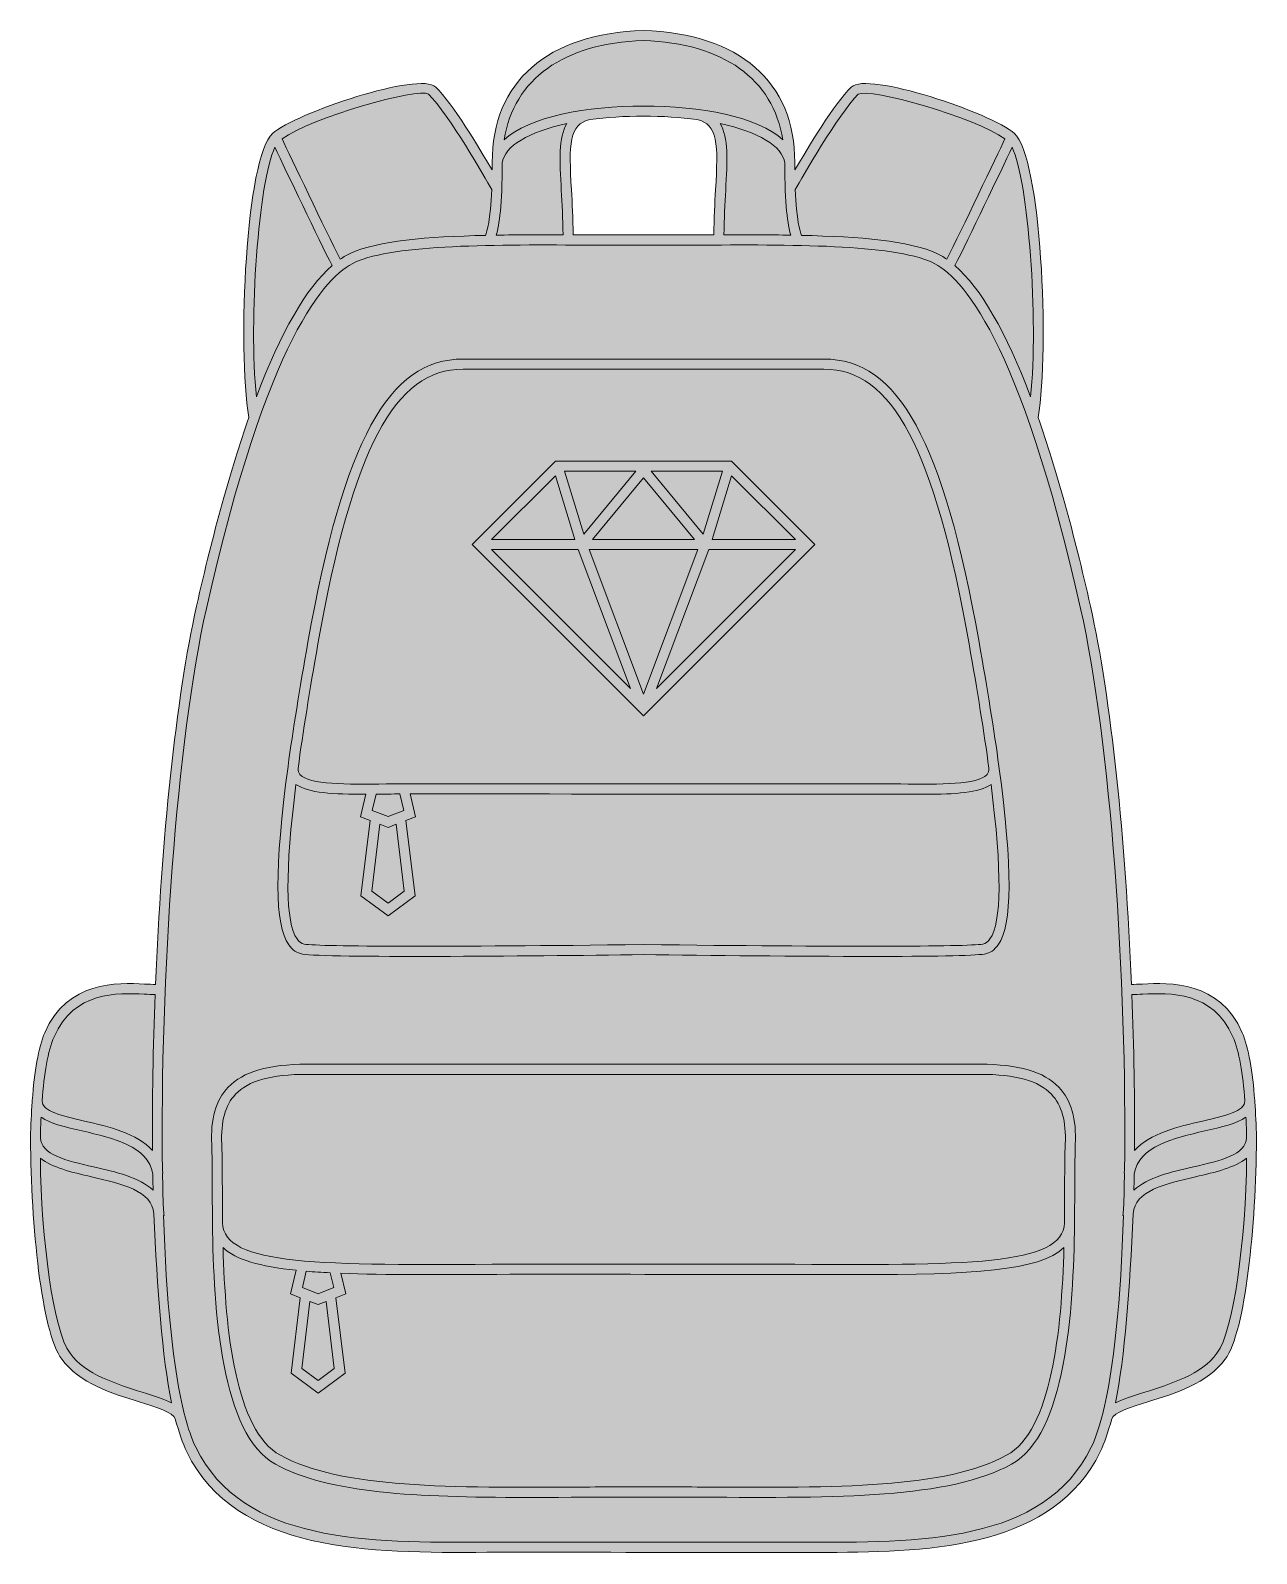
# Model space of a CAD drawing. Header units: inches. Extents: x 0.49 to 3.51, y -3.86 to -0.1.
import ezdxf

# ---------------------------------------------------------------- set-up
doc = ezdxf.new("R2010")
doc.units = ezdxf.units.IN
doc.header["$MEASUREMENT"] = 0
doc.layers.add('Backpack', color=7, linetype='Continuous', lineweight=0)

msp = doc.modelspace()

# ---------------------------------------------------------------- hatches: boundary and pattern name
at = {"layer": 'Backpack', "true_color": 0xf8e0c5, "transparency": 33554687}
h = msp.add_hatch(color=254, dxfattribs=at)
h.dxf.hatch_style = 2
edge = h.paths.add_edge_path()
edge.add_spline(control_points=[(2.1779, -0.4927), (2.176, -0.5258), (2.174, -0.5632), (2.1736, -0.6042), (2.1575, -0.6043), (1.8425, -0.6043), (1.8264, -0.6042), (1.826, -0.5632), (1.824, -0.5258), (1.8221, -0.4927), (1.8157, -0.3808), (1.8152, -0.3305), (1.8682, -0.3195), (1.9086, -0.314), (1.953, -0.311), (2, -0.311), (2.047, -0.311), (2.0914, -0.314), (2.1318, -0.3195), (2.1848, -0.3305), (2.1843, -0.3808), (2.1779, -0.4927)], knot_values=[0, 0, 0, 0, 1, 1, 1, 2, 2, 2, 3, 3, 3, 4, 4, 4, 5, 5, 5, 6, 6, 6, 7, 7, 7, 7], degree=3, periodic=0)
edge = h.paths.add_edge_path()
edge.add_spline(control_points=[(3.5131, -2.8332), (3.5125, -2.8023), (3.5112, -2.7725), (3.5092, -2.7445), (3.5092, -2.7434), (3.5093, -2.7424), (3.5093, -2.7412), (3.5093, -2.7412), (3.5089, -2.7413), (3.5089, -2.7413), (3.5036, -2.6701), (3.4936, -2.6104), (3.478, -2.5741), (3.4227, -2.4451), (3.2983, -2.4507), (3.2316, -2.4537), (3.2213, -2.4542), (3.2121, -2.4546), (3.2047, -2.4545), (3.19, -2.1003), (3.1544, -1.7475), (3.1034, -1.5211), (3.0623, -1.3384), (3.0189, -1.1825), (2.974, -1.0548), (3.0036, -0.8838), (2.9808, -0.4105), (2.916, -0.3538), (2.858, -0.3031), (2.552, -0.2), (2.5128, -0.2393), (2.4704, -0.2818), (2.4075, -0.3856), (2.3737, -0.444), (2.3736, -0.438), (2.3735, -0.432), (2.3735, -0.4256), (2.3735, -0.2261), (2.2375, -0.1072), (1.9996, -0.0995), (1.7625, -0.1072), (1.6265, -0.2261), (1.6265, -0.4256), (1.6265, -0.432), (1.6264, -0.438), (1.6264, -0.444), (1.5925, -0.3856), (1.5296, -0.2818), (1.4872, -0.2393), (1.448, -0.2), (1.142, -0.3031), (1.084, -0.3538), (1.0192, -0.4105), (0.9964, -0.8838), (1.026, -1.0548), (0.9811, -1.1825), (0.9377, -1.3384), (0.8966, -1.5211), (0.8456, -1.7475), (0.81, -2.1003), (0.7953, -2.4545), (0.7879, -2.4546), (0.7787, -2.4542), (0.7684, -2.4537), (0.7017, -2.4507), (0.5773, -2.4451), (0.522, -2.5741), (0.5064, -2.6104), (0.4964, -2.6701), (0.4911, -2.7413), (0.4911, -2.7413), (0.4907, -2.7412), (0.4907, -2.7412), (0.4907, -2.7424), (0.4908, -2.7434), (0.4908, -2.7445), (0.4888, -2.7725), (0.4875, -2.8023), (0.4869, -2.8332), (0.4869, -2.8332), (0.4867, -2.8332), (0.4867, -2.8332), (0.4867, -2.834), (0.4869, -2.8347), (0.4869, -2.8355), (0.4883, -3.0491), (0.5131, -3.3104), (0.5642, -3.3802), (0.6072, -3.439), (0.6892, -3.4646), (0.7552, -3.4853), (0.7966, -3.4983), (0.8398, -3.5116), (0.8442, -3.5272), (0.8533, -3.5598), (0.862, -3.5874), (0.8724, -3.6085), (0.9962, -3.8597), (1.3239, -3.8582), (1.6129, -3.8567), (1.6349, -3.8566), (2.4308, -3.8569), (2.4528, -3.8569), (2.7242, -3.8569), (3.0131, -3.8408), (3.1276, -3.6085), (3.138, -3.5874), (3.1467, -3.5598), (3.1558, -3.5272), (3.1602, -3.5116), (3.2034, -3.4983), (3.2448, -3.4853), (3.3108, -3.4646), (3.3928, -3.439), (3.4358, -3.3802), (3.4869, -3.3104), (3.5116, -3.0492), (3.5131, -2.8356), (3.5131, -2.8348), (3.5133, -2.834), (3.5133, -2.8332), (3.5133, -2.8332), (3.5131, -2.8332), (3.5131, -2.8332)], knot_values=[0, 0, 0, 0, 1, 1, 1, 2, 2, 2, 3, 3, 3, 4, 4, 4, 5, 5, 5, 6, 6, 6, 7, 7, 7, 8, 8, 8, 9, 9, 9, 10, 10, 10, 11, 11, 11, 12, 12, 12, 13, 13, 13, 14, 14, 14, 15, 15, 15, 16, 16, 16, 17, 17, 17, 18, 18, 18, 19, 19, 19, 20, 20, 20, 21, 21, 21, 22, 22, 22, 23, 23, 23, 24, 24, 24, 25, 25, 25, 26, 26, 26, 27, 27, 27, 28, 28, 28, 29, 29, 29, 30, 30, 30, 31, 31, 31, 32, 32, 32, 33, 33, 33, 34, 34, 34, 35, 35, 35, 36, 36, 36, 37, 37, 37, 38, 38, 38, 39, 39, 39, 40, 40, 40, 41, 41, 41, 41], degree=3, periodic=0)
at = {"layer": 'Backpack', "true_color": 0x333333, "transparency": 33554687}
h = msp.add_hatch(color=250, dxfattribs=at)
h.dxf.hatch_style = 2
edge = h.paths.add_edge_path()
edge.add_spline(control_points=[(1.839, -1.3812), (1.839, -1.3812), (1.9679, -1.724), (1.9679, -1.724), (1.9679, -1.724), (1.6251, -1.3812), (1.6251, -1.3812), (1.6251, -1.3812), (1.839, -1.3812), (1.839, -1.3812)], knot_values=[0, 0, 0, 0, 1, 1, 1, 2, 2, 2, 3, 3, 3, 3], degree=3, periodic=0)
edge = h.paths.add_edge_path()
edge.add_spline(control_points=[(1.8307, -1.3562), (1.8307, -1.3562), (1.6251, -1.3562), (1.6251, -1.3562), (1.6251, -1.3562), (1.7824, -1.1989), (1.7824, -1.1989), (1.7824, -1.1989), (1.8307, -1.3562), (1.8307, -1.3562)], knot_values=[0, 0, 0, 0, 1, 1, 1, 2, 2, 2, 3, 3, 3, 3], degree=3, periodic=0)
edge = h.paths.add_edge_path()
edge.add_spline(control_points=[(1.8528, -1.3429), (1.8528, -1.3429), (1.8052, -1.1879), (1.8052, -1.1879), (1.8052, -1.1879), (1.9811, -1.1879), (1.9811, -1.1879), (1.9811, -1.1879), (1.8528, -1.3429), (1.8528, -1.3429)], knot_values=[0, 0, 0, 0, 1, 1, 1, 2, 2, 2, 3, 3, 3, 3], degree=3, periodic=0)
edge = h.paths.add_edge_path()
edge.add_spline(control_points=[(2.1472, -1.3429), (2.1472, -1.3429), (2.0189, -1.1879), (2.0189, -1.1879), (2.0189, -1.1879), (2.1948, -1.1879), (2.1948, -1.1879), (2.1948, -1.1879), (2.1472, -1.3429), (2.1472, -1.3429)], knot_values=[0, 0, 0, 0, 1, 1, 1, 2, 2, 2, 3, 3, 3, 3], degree=3, periodic=0)
edge = h.paths.add_edge_path()
edge.add_spline(control_points=[(2.1693, -1.3562), (2.1693, -1.3562), (2.2176, -1.1989), (2.2176, -1.1989), (2.2176, -1.1989), (2.3749, -1.3562), (2.3749, -1.3562), (2.3749, -1.3562), (2.1693, -1.3562), (2.1693, -1.3562)], knot_values=[0, 0, 0, 0, 1, 1, 1, 2, 2, 2, 3, 3, 3, 3], degree=3, periodic=0)
edge = h.paths.add_edge_path()
edge.add_spline(control_points=[(2.161, -1.3812), (2.161, -1.3812), (2.3749, -1.3812), (2.3749, -1.3812), (2.3749, -1.3812), (2.0321, -1.724), (2.0321, -1.724), (2.0321, -1.724), (2.161, -1.3812), (2.161, -1.3812)], knot_values=[0, 0, 0, 0, 1, 1, 1, 2, 2, 2, 3, 3, 3, 3], degree=3, periodic=0)
edge = h.paths.add_edge_path()
edge.add_spline(control_points=[(1.8742, -1.3562), (1.8742, -1.3562), (2, -1.2043), (2, -1.2043), (2, -1.2043), (2.1258, -1.3562), (2.1258, -1.3562), (2.1258, -1.3562), (1.8742, -1.3562), (1.8742, -1.3562)], knot_values=[0, 0, 0, 0, 1, 1, 1, 2, 2, 2, 3, 3, 3, 3], degree=3, periodic=0)
edge = h.paths.add_edge_path()
edge.add_spline(control_points=[(2.1343, -1.3812), (2.1343, -1.3812), (2, -1.7383), (2, -1.7383), (2, -1.7383), (1.8657, -1.3812), (1.8657, -1.3812), (1.8657, -1.3812), (2.1343, -1.3812), (2.1343, -1.3812)], knot_values=[0, 0, 0, 0, 1, 1, 1, 2, 2, 2, 3, 3, 3, 3], degree=3, periodic=0)
edge = h.paths.add_edge_path()
edge.add_spline(control_points=[(2.4227, -1.3687), (2.4227, -1.3687), (2.2169, -1.1629), (2.2169, -1.1629), (2.2169, -1.1629), (1.7831, -1.1629), (1.7831, -1.1629), (1.7831, -1.1629), (1.5773, -1.3687), (1.5773, -1.3687), (1.5773, -1.3687), (2, -1.7914), (2, -1.7914), (2, -1.7914), (2.4227, -1.3687), (2.4227, -1.3687)], knot_values=[0, 0, 0, 0, 1, 1, 1, 2, 2, 2, 3, 3, 3, 4, 4, 4, 5, 5, 5, 5], degree=3, periodic=0)
edge = h.paths.add_edge_path()
edge.add_spline(control_points=[(3.4157, -3.3654), (3.3775, -3.4175), (3.2998, -3.4419), (3.2374, -3.4614), (3.2089, -3.4703), (3.1837, -3.4783), (3.1649, -3.4878), (3.1887, -3.3731), (3.1999, -3.2087), (3.209, -3.0209), (3.2118, -2.964), (3.289, -2.9464), (3.363, -2.9294), (3.4113, -2.9184), (3.4605, -2.907), (3.4889, -2.8833), (3.487, -3.0839), (3.4567, -3.3093), (3.4157, -3.3654)], knot_values=[0, 0, 0, 0, 1, 1, 1, 2, 2, 2, 3, 3, 3, 4, 4, 4, 5, 5, 5, 6, 6, 6, 6], degree=3, periodic=0)
edge = h.paths.add_edge_path()
edge.add_spline(control_points=[(3.1052, -3.5975), (2.9882, -3.8346), (2.6827, -3.8331), (2.3872, -3.8317), (2.3651, -3.8316), (1.6349, -3.8316), (1.6128, -3.8317), (1.3172, -3.8331), (1.0118, -3.8346), (0.8948, -3.5975), (0.8848, -3.5773), (0.8758, -3.5512), (0.8678, -3.52), (0.8678, -3.52), (0.8681, -3.5199), (0.8681, -3.5199), (0.8678, -3.5191), (0.8674, -3.5182), (0.8671, -3.5174), (0.8386, -3.4056), (0.8218, -3.23), (0.8152, -3.0252), (0.8152, -3.0252), (0.8164, -3.0252), (0.8164, -3.0252), (0.8164, -3.0192), (0.8157, -3.0136), (0.8147, -3.0082), (0.8138, -2.9796), (0.8132, -2.9505), (0.8128, -2.921), (0.8128, -2.921), (0.8138, -2.9209), (0.8138, -2.9209), (0.8135, -2.919), (0.813, -2.9173), (0.8127, -2.9155), (0.8058, -2.4411), (0.8476, -1.8525), (0.921, -1.5266), (1.0711, -0.8599), (1.2154, -0.705), (1.288, -0.6719), (1.3872, -0.6269), (1.6351, -0.6282), (1.8748, -0.6295), (1.9583, -0.6299), (2.0417, -0.6299), (2.1252, -0.6295), (2.3649, -0.6282), (2.6128, -0.6269), (2.712, -0.6719), (2.7846, -0.705), (2.9289, -0.8599), (3.079, -1.5266), (3.1524, -1.8525), (3.1942, -2.4411), (3.1873, -2.9155), (3.187, -2.9173), (3.1865, -2.919), (3.1862, -2.9209), (3.1862, -2.9209), (3.1872, -2.921), (3.1872, -2.921), (3.1868, -2.9505), (3.1862, -2.9796), (3.1853, -3.0081), (3.1843, -3.0135), (3.1836, -3.0191), (3.1836, -3.0252), (3.1836, -3.0252), (3.1848, -3.0252), (3.1848, -3.0252), (3.1782, -3.23), (3.1614, -3.4057), (3.1329, -3.5174), (3.1326, -3.5182), (3.1322, -3.5191), (3.1319, -3.5199), (3.1319, -3.5199), (3.1322, -3.52), (3.1322, -3.52), (3.1241, -3.5512), (3.1152, -3.5773), (3.1052, -3.5975)], knot_values=[0, 0, 0, 0, 1, 1, 1, 2, 2, 2, 3, 3, 3, 4, 4, 4, 5, 5, 5, 6, 6, 6, 7, 7, 7, 8, 8, 8, 9, 9, 9, 10, 10, 10, 11, 11, 11, 12, 12, 12, 13, 13, 13, 14, 14, 14, 15, 15, 15, 16, 16, 16, 17, 17, 17, 18, 18, 18, 19, 19, 19, 20, 20, 20, 21, 21, 21, 22, 22, 22, 23, 23, 23, 24, 24, 24, 25, 25, 25, 26, 26, 26, 27, 27, 27, 28, 28, 28, 28], degree=3, periodic=0)
edge = h.paths.add_edge_path()
edge.add_spline(control_points=[(0.7626, -3.4614), (0.7002, -3.4419), (0.6225, -3.4175), (0.5843, -3.3654), (0.5433, -3.3093), (0.513, -3.0839), (0.5111, -2.8833), (0.5395, -2.907), (0.5887, -2.9184), (0.637, -2.9294), (0.711, -2.9464), (0.7882, -2.964), (0.791, -3.0208), (0.8002, -3.2087), (0.8113, -3.3731), (0.8351, -3.4878), (0.8163, -3.4783), (0.7911, -3.4703), (0.7626, -3.4614)], knot_values=[0, 0, 0, 0, 1, 1, 1, 2, 2, 2, 3, 3, 3, 4, 4, 4, 5, 5, 5, 6, 6, 6, 6], degree=3, periodic=0)
edge = h.paths.add_edge_path()
edge.add_spline(control_points=[(0.5128, -2.7824), (0.5355, -2.7982), (0.5732, -2.807), (0.6144, -2.8164), (0.6911, -2.8341), (0.7779, -2.8541), (0.7887, -2.9226), (0.7889, -2.9361), (0.7891, -2.9495), (0.7894, -2.9628), (0.7561, -2.9312), (0.697, -2.9175), (0.6426, -2.9051), (0.5752, -2.8896), (0.5116, -2.8751), (0.5117, -2.8333), (0.5117, -2.8333), (0.5113, -2.8333), (0.5113, -2.8333), (0.5115, -2.8159), (0.512, -2.7989), (0.5128, -2.7824)], knot_values=[0, 0, 0, 0, 1, 1, 1, 2, 2, 2, 3, 3, 3, 4, 4, 4, 5, 5, 5, 6, 6, 6, 7, 7, 7, 7], degree=3, periodic=0)
edge = h.paths.add_edge_path()
edge.add_spline(control_points=[(0.545, -2.584), (0.5935, -2.4708), (0.7023, -2.4758), (0.7673, -2.4787), (0.7776, -2.4792), (0.7865, -2.4795), (0.7943, -2.4795), (0.7892, -2.6102), (0.787, -2.7407), (0.788, -2.8647), (0.7503, -2.8222), (0.6798, -2.8058), (0.62, -2.7921), (0.5657, -2.7796), (0.5145, -2.7678), (0.5157, -2.7424), (0.5157, -2.7424), (0.5152, -2.7424), (0.5152, -2.7424), (0.5202, -2.6758), (0.5297, -2.6195), (0.545, -2.584)], knot_values=[0, 0, 0, 0, 1, 1, 1, 2, 2, 2, 3, 3, 3, 4, 4, 4, 5, 5, 5, 6, 6, 6, 7, 7, 7, 7], degree=3, periodic=0)
edge = h.paths.add_edge_path()
edge.add_spline(control_points=[(1.0901, -0.388), (1.1175, -0.4457), (1.1986, -0.6163), (1.2313, -0.68), (1.1674, -0.7355), (1.1046, -0.8446), (1.0444, -1.0042), (1.0246, -0.8142), (1.0498, -0.4713), (1.0901, -0.388)], knot_values=[0, 0, 0, 0, 1, 1, 1, 2, 2, 2, 3, 3, 3, 3], degree=3, periodic=0)
edge = h.paths.add_edge_path()
edge.add_spline(control_points=[(1.4695, -0.2569), (1.5209, -0.3085), (1.6083, -0.4622), (1.6252, -0.4924), (1.622, -0.5674), (1.6139, -0.5959), (1.6101, -0.6054), (1.4653, -0.6086), (1.344, -0.619), (1.2777, -0.6492), (1.2689, -0.6532), (1.2601, -0.6583), (1.2513, -0.6643), (1.2152, -0.5932), (1.128, -0.4095), (1.1078, -0.3669), (1.1802, -0.3147), (1.445, -0.2394), (1.4695, -0.2569)], knot_values=[0, 0, 0, 0, 1, 1, 1, 2, 2, 2, 3, 3, 3, 4, 4, 4, 5, 5, 5, 6, 6, 6, 6], degree=3, periodic=0)
edge = h.paths.add_edge_path()
edge.add_spline(control_points=[(1.9996, -0.1245), (2.1977, -0.131), (2.32, -0.2194), (2.3439, -0.3694), (2.2832, -0.3122), (2.1397, -0.286), (2, -0.286), (1.8603, -0.286), (1.7168, -0.3122), (1.6561, -0.3694), (1.68, -0.2194), (1.8023, -0.131), (1.9996, -0.1245)], knot_values=[0, 0, 0, 0, 1, 1, 1, 2, 2, 2, 3, 3, 3, 4, 4, 4, 4], degree=3, periodic=0)
edge = h.paths.add_edge_path()
edge.add_spline(control_points=[(2.1894, -0.3295), (2.2822, -0.3498), (2.3436, -0.3849), (2.3485, -0.4265), (2.3486, -0.5298), (2.3563, -0.5802), (2.3635, -0.6049), (2.3109, -0.604), (2.2554, -0.6039), (2.1986, -0.6041), (2.199, -0.5638), (2.201, -0.5269), (2.2029, -0.4941), (2.207, -0.4208), (2.2101, -0.3641), (2.1894, -0.3295)], knot_values=[0, 0, 0, 0, 1, 1, 1, 2, 2, 2, 3, 3, 3, 4, 4, 4, 5, 5, 5, 5], degree=3, periodic=0)
edge = h.paths.add_edge_path()
edge.add_spline(control_points=[(1.8264, -0.6042), (1.826, -0.5632), (1.824, -0.5258), (1.8221, -0.4927), (1.8157, -0.3808), (1.8152, -0.3305), (1.8682, -0.3195), (1.9086, -0.314), (1.953, -0.311), (2, -0.311), (2.047, -0.311), (2.0914, -0.314), (2.1318, -0.3195), (2.1848, -0.3305), (2.1843, -0.3808), (2.1779, -0.4927), (2.176, -0.5258), (2.174, -0.5632), (2.1736, -0.6042), (2.1575, -0.6043), (1.8425, -0.6043), (1.8264, -0.6042)], knot_values=[0, 0, 0, 0, 1, 1, 1, 2, 2, 2, 3, 3, 3, 4, 4, 4, 5, 5, 5, 6, 6, 6, 7, 7, 7, 7], degree=3, periodic=0)
edge = h.paths.add_edge_path()
edge.add_spline(control_points=[(1.6515, -0.4265), (1.6563, -0.3849), (1.7178, -0.3498), (1.8106, -0.3295), (1.7899, -0.3641), (1.793, -0.4208), (1.7971, -0.4941), (1.799, -0.5269), (1.801, -0.5638), (1.8014, -0.6041), (1.7446, -0.6039), (1.6892, -0.604), (1.6365, -0.6049), (1.6437, -0.5802), (1.6514, -0.5298), (1.6515, -0.4265)], knot_values=[0, 0, 0, 0, 1, 1, 1, 2, 2, 2, 3, 3, 3, 4, 4, 4, 5, 5, 5, 5], degree=3, periodic=0)
edge = h.paths.add_edge_path()
edge.add_spline(control_points=[(2.5303, -0.2571), (2.5551, -0.2393), (2.8198, -0.3147), (2.8922, -0.3669), (2.872, -0.4095), (2.7848, -0.5932), (2.7487, -0.6643), (2.7399, -0.6583), (2.7311, -0.6532), (2.7223, -0.6492), (2.656, -0.619), (2.5347, -0.6086), (2.3899, -0.6054), (2.3861, -0.5959), (2.378, -0.5674), (2.3748, -0.4924), (2.3917, -0.4622), (2.4791, -0.3085), (2.5303, -0.2571)], knot_values=[0, 0, 0, 0, 1, 1, 1, 2, 2, 2, 3, 3, 3, 4, 4, 4, 5, 5, 5, 6, 6, 6, 6], degree=3, periodic=0)
edge = h.paths.add_edge_path()
edge.add_spline(control_points=[(2.9556, -1.0042), (2.8954, -0.8446), (2.8326, -0.7355), (2.7687, -0.68), (2.8014, -0.6163), (2.8825, -0.4457), (2.9099, -0.388), (2.9502, -0.4713), (2.9754, -0.8142), (2.9556, -1.0042)], knot_values=[0, 0, 0, 0, 1, 1, 1, 2, 2, 2, 3, 3, 3, 3], degree=3, periodic=0)
edge = h.paths.add_edge_path()
edge.add_spline(control_points=[(3.2327, -2.4787), (3.2977, -2.4758), (3.4065, -2.4709), (3.455, -2.584), (3.4703, -2.6195), (3.4798, -2.6758), (3.4848, -2.7424), (3.4848, -2.7424), (3.4843, -2.7424), (3.4843, -2.7424), (3.4855, -2.7678), (3.4342, -2.7796), (3.38, -2.7921), (3.3202, -2.8058), (3.2497, -2.8222), (3.212, -2.8647), (3.213, -2.7407), (3.2107, -2.6102), (3.2057, -2.4795), (3.2135, -2.4795), (3.2224, -2.4792), (3.2327, -2.4787)], knot_values=[0, 0, 0, 0, 1, 1, 1, 2, 2, 2, 3, 3, 3, 4, 4, 4, 5, 5, 5, 6, 6, 6, 7, 7, 7, 7], degree=3, periodic=0)
edge = h.paths.add_edge_path()
edge.add_spline(control_points=[(3.2113, -2.9226), (3.2221, -2.8541), (3.3089, -2.8341), (3.3856, -2.8164), (3.4268, -2.807), (3.4645, -2.7982), (3.4872, -2.7824), (3.488, -2.7989), (3.4885, -2.8159), (3.4887, -2.8333), (3.4887, -2.8333), (3.4883, -2.8333), (3.4883, -2.8333), (3.4884, -2.8751), (3.4248, -2.8896), (3.3574, -2.9051), (3.303, -2.9175), (3.2439, -2.9312), (3.2106, -2.9628), (3.2108, -2.9495), (3.2111, -2.9361), (3.2113, -2.9226)], knot_values=[0, 0, 0, 0, 1, 1, 1, 2, 2, 2, 3, 3, 3, 4, 4, 4, 5, 5, 5, 6, 6, 6, 7, 7, 7, 7], degree=3, periodic=0)
edge = h.paths.add_edge_path()
edge.add_spline(control_points=[(3.5131, -2.8356), (3.5131, -2.8348), (3.5133, -2.834), (3.5133, -2.8332), (3.5133, -2.8332), (3.5131, -2.8332), (3.5131, -2.8332), (3.5125, -2.8023), (3.5112, -2.7725), (3.5092, -2.7445), (3.5092, -2.7434), (3.5093, -2.7424), (3.5093, -2.7412), (3.5093, -2.7412), (3.5089, -2.7413), (3.5089, -2.7413), (3.5036, -2.6701), (3.4936, -2.6104), (3.478, -2.5741), (3.4227, -2.4451), (3.2983, -2.4507), (3.2316, -2.4537), (3.2213, -2.4542), (3.2121, -2.4546), (3.2047, -2.4545), (3.19, -2.1003), (3.1544, -1.7475), (3.1034, -1.5211), (3.0623, -1.3384), (3.0189, -1.1825), (2.974, -1.0548), (3.0036, -0.8838), (2.9808, -0.4105), (2.916, -0.3538), (2.858, -0.3031), (2.552, -0.2), (2.5128, -0.2393), (2.4704, -0.2818), (2.4075, -0.3856), (2.3737, -0.444), (2.3736, -0.438), (2.3735, -0.432), (2.3735, -0.4256), (2.3735, -0.2261), (2.2375, -0.1072), (1.9996, -0.0995), (1.7625, -0.1072), (1.6265, -0.2261), (1.6265, -0.4256), (1.6265, -0.432), (1.6264, -0.438), (1.6264, -0.444), (1.5925, -0.3856), (1.5296, -0.2818), (1.4872, -0.2393), (1.448, -0.2), (1.142, -0.3031), (1.084, -0.3538), (1.0192, -0.4105), (0.9964, -0.8838), (1.026, -1.0548), (0.9811, -1.1825), (0.9377, -1.3384), (0.8966, -1.5211), (0.8456, -1.7475), (0.81, -2.1003), (0.7953, -2.4545), (0.7879, -2.4546), (0.7787, -2.4542), (0.7684, -2.4537), (0.7017, -2.4507), (0.5773, -2.4451), (0.522, -2.5741), (0.5064, -2.6104), (0.4964, -2.6701), (0.4911, -2.7413), (0.4911, -2.7413), (0.4907, -2.7412), (0.4907, -2.7412), (0.4907, -2.7424), (0.4908, -2.7434), (0.4908, -2.7445), (0.4888, -2.7725), (0.4875, -2.8023), (0.4869, -2.8332), (0.4869, -2.8332), (0.4867, -2.8332), (0.4867, -2.8332), (0.4867, -2.834), (0.4869, -2.8347), (0.4869, -2.8355), (0.4883, -3.0491), (0.5131, -3.3104), (0.5642, -3.3802), (0.6072, -3.439), (0.6892, -3.4646), (0.7552, -3.4853), (0.7966, -3.4983), (0.8398, -3.5116), (0.8442, -3.5272), (0.8533, -3.5598), (0.862, -3.5874), (0.8724, -3.6085), (0.9962, -3.8597), (1.3239, -3.8582), (1.6129, -3.8567), (1.6349, -3.8566), (2.4308, -3.8569), (2.4528, -3.8569), (2.7242, -3.8569), (3.0131, -3.8408), (3.1276, -3.6085), (3.138, -3.5874), (3.1467, -3.5598), (3.1558, -3.5272), (3.1602, -3.5116), (3.2034, -3.4983), (3.2448, -3.4853), (3.3108, -3.4646), (3.3928, -3.439), (3.4358, -3.3802), (3.4869, -3.3104), (3.5116, -3.0492), (3.5131, -2.8356)], knot_values=[0, 0, 0, 0, 1, 1, 1, 2, 2, 2, 3, 3, 3, 4, 4, 4, 5, 5, 5, 6, 6, 6, 7, 7, 7, 8, 8, 8, 9, 9, 9, 10, 10, 10, 11, 11, 11, 12, 12, 12, 13, 13, 13, 14, 14, 14, 15, 15, 15, 16, 16, 16, 17, 17, 17, 18, 18, 18, 19, 19, 19, 20, 20, 20, 21, 21, 21, 22, 22, 22, 23, 23, 23, 24, 24, 24, 25, 25, 25, 26, 26, 26, 27, 27, 27, 28, 28, 28, 29, 29, 29, 30, 30, 30, 31, 31, 31, 32, 32, 32, 33, 33, 33, 34, 34, 34, 35, 35, 35, 36, 36, 36, 37, 37, 37, 38, 38, 38, 39, 39, 39, 40, 40, 40, 41, 41, 41, 41], degree=3, periodic=0)
edge = h.paths.add_edge_path()
edge.add_spline(control_points=[(3.041, -2.8488), (3.0398, -2.8725), (3.0397, -2.9077), (3.0396, -2.9484), (3.0396, -2.977), (3.0395, -3.0092), (3.0391, -3.0435), (3.0353, -3.1497), (2.7997, -3.1482), (2.3303, -3.1454), (2.2322, -3.1448), (1.7678, -3.1448), (1.6697, -3.1454), (1.2002, -3.1482), (0.9645, -3.1497), (0.9609, -3.0434), (0.9605, -3.0092), (0.9602, -2.8725), (0.959, -2.8488), (0.9562, -2.7931), (0.9673, -2.7528), (0.993, -2.7258), (1.0249, -2.6923), (1.081, -2.6767), (1.1696, -2.6767), (1.1696, -2.6767), (2.8304, -2.6767), (2.8304, -2.6767), (2.919, -2.6767), (2.9751, -2.6923), (3.007, -2.7258), (3.0327, -2.7528), (3.0438, -2.7931), (3.041, -2.8488)], knot_values=[0, 0, 0, 0, 1, 1, 1, 2, 2, 2, 3, 3, 3, 4, 4, 4, 5, 5, 5, 6, 6, 6, 7, 7, 7, 8, 8, 8, 9, 9, 9, 10, 10, 10, 11, 11, 11, 11], degree=3, periodic=0)
edge = h.paths.add_edge_path()
edge.add_spline(control_points=[(1.2267, -3.1666), (1.2267, -3.1666), (1.2354, -3.2033), (1.2354, -3.2033), (1.2354, -3.2033), (1.1967, -3.2184), (1.1967, -3.2184), (1.1967, -3.2184), (1.1579, -3.2033), (1.1579, -3.2033), (1.1579, -3.2033), (1.1676, -3.1627), (1.1676, -3.1627), (1.1861, -3.1643), (1.2058, -3.1656), (1.2267, -3.1666)], knot_values=[0, 0, 0, 0, 1, 1, 1, 2, 2, 2, 3, 3, 3, 4, 4, 4, 5, 5, 5, 5], degree=3, periodic=0)
edge = h.paths.add_edge_path()
edge.add_spline(control_points=[(1.2368, -3.4029), (1.2368, -3.4029), (1.1967, -3.4325), (1.1967, -3.4325), (1.1967, -3.4325), (1.1565, -3.4029), (1.1565, -3.4029), (1.1565, -3.4029), (1.1767, -3.2374), (1.1767, -3.2374), (1.1767, -3.2374), (1.1967, -3.2452), (1.1967, -3.2452), (1.1967, -3.2452), (1.2167, -3.2374), (1.2167, -3.2374), (1.2167, -3.2374), (1.2368, -3.4029), (1.2368, -3.4029)], knot_values=[0, 0, 0, 0, 1, 1, 1, 2, 2, 2, 3, 3, 3, 4, 4, 4, 5, 5, 5, 6, 6, 6, 6], degree=3, periodic=0)
edge = h.paths.add_edge_path()
edge.add_spline(control_points=[(2.8964, -3.6172), (2.7461, -3.6992), (2.4798, -3.6976), (2.1428, -3.6955), (2.0966, -3.6952), (1.9034, -3.6952), (1.8572, -3.6955), (1.5201, -3.6976), (1.2539, -3.6992), (1.1036, -3.6172), (0.9925, -3.5566), (0.9678, -3.3085), (0.9621, -3.1044), (0.9933, -3.1342), (1.0528, -3.1511), (1.1424, -3.1604), (1.1424, -3.1604), (1.1285, -3.2187), (1.1285, -3.2187), (1.1285, -3.2187), (1.1526, -3.2281), (1.1526, -3.2281), (1.1526, -3.2281), (1.1299, -3.4143), (1.1299, -3.4143), (1.1299, -3.4143), (1.1967, -3.4636), (1.1967, -3.4636), (1.1967, -3.4636), (1.2634, -3.4143), (1.2634, -3.4143), (1.2634, -3.4143), (1.2407, -3.2281), (1.2407, -3.2281), (1.2407, -3.2281), (1.2648, -3.2187), (1.2648, -3.2187), (1.2648, -3.2187), (1.2527, -3.1678), (1.2527, -3.1678), (1.3617, -3.1723), (1.5001, -3.1714), (1.6698, -3.1704), (1.7679, -3.1698), (2.4654, -3.1712), (2.5251, -3.1712), (2.8114, -3.1712), (2.9775, -3.1622), (3.0379, -3.1044), (3.0322, -3.3085), (3.0075, -3.5566), (2.8964, -3.6172)], knot_values=[0, 0, 0, 0, 1, 1, 1, 2, 2, 2, 3, 3, 3, 4, 4, 4, 5, 5, 5, 6, 6, 6, 7, 7, 7, 8, 8, 8, 9, 9, 9, 10, 10, 10, 11, 11, 11, 12, 12, 12, 13, 13, 13, 14, 14, 14, 15, 15, 15, 16, 16, 16, 17, 17, 17, 17], degree=3, periodic=0)
edge = h.paths.add_edge_path()
edge.add_spline(control_points=[(2.8304, -2.6517), (2.8304, -2.6517), (1.1696, -2.6517), (1.1696, -2.6517), (1.0737, -2.6517), (1.0118, -2.6698), (0.9749, -2.7086), (0.9442, -2.7409), (0.9309, -2.7871), (0.9341, -2.8501), (0.9352, -2.8732), (0.9353, -2.9081), (0.9354, -2.9484), (0.9354, -2.9773), (0.9359, -3.0442), (0.9359, -3.0442), (0.9388, -3.2622), (0.9576, -3.5661), (1.0916, -3.6392), (1.2242, -3.7115), (1.4385, -3.7211), (1.7091, -3.7211), (1.7568, -3.7211), (2.0965, -3.7203), (2.1426, -3.7205), (2.4833, -3.7226), (2.7524, -3.7242), (2.9084, -3.6392), (3.0423, -3.5661), (3.0612, -3.2624), (3.0641, -3.0444), (3.0641, -3.0444), (3.0648, -2.8732), (3.0659, -2.8501), (3.0691, -2.7871), (3.0558, -2.7409), (3.0251, -2.7086), (2.9882, -2.6698), (2.9263, -2.6517), (2.8304, -2.6517)], knot_values=[0, 0, 0, 0, 1, 1, 1, 2, 2, 2, 3, 3, 3, 4, 4, 4, 5, 5, 5, 6, 6, 6, 7, 7, 7, 8, 8, 8, 9, 9, 9, 10, 10, 10, 11, 11, 11, 12, 12, 12, 13, 13, 13, 13], degree=3, periodic=0)
edge = h.paths.add_edge_path()
edge.add_spline(control_points=[(1.1963, -1.6142), (1.2819, -1.1322), (1.3857, -0.9357), (1.5545, -0.9357), (1.5545, -0.9357), (2.4455, -0.9357), (2.4455, -0.9357), (2.6143, -0.9357), (2.7181, -1.1322), (2.8038, -1.6142), (2.8244, -1.7305), (2.8407, -1.8326), (2.8527, -1.9211), (2.8531, -1.9274), (2.8517, -1.9323), (2.848, -1.9365), (2.8254, -1.9619), (2.7329, -1.9609), (2.6349, -1.9597), (2.6126, -1.9595), (1.3874, -1.9595), (1.3651, -1.9597), (1.2671, -1.9609), (1.1746, -1.9619), (1.152, -1.9365), (1.1483, -1.9323), (1.1469, -1.9274), (1.1473, -1.9213), (1.1593, -1.8327), (1.1756, -1.7306), (1.1963, -1.6142)], knot_values=[0, 0, 0, 0, 1, 1, 1, 2, 2, 2, 3, 3, 3, 4, 4, 4, 5, 5, 5, 6, 6, 6, 7, 7, 7, 8, 8, 8, 9, 9, 9, 10, 10, 10, 10], degree=3, periodic=0)
edge = h.paths.add_edge_path()
edge.add_spline(control_points=[(1.3983, -1.9844), (1.3983, -1.9844), (1.4081, -2.0252), (1.4081, -2.0252), (1.4081, -2.0252), (1.3693, -2.0402), (1.3693, -2.0402), (1.3693, -2.0402), (1.3306, -2.0252), (1.3306, -2.0252), (1.3306, -2.0252), (1.3402, -1.985), (1.3402, -1.985), (1.3484, -1.9849), (1.3872, -1.9845), (1.3983, -1.9844)], knot_values=[0, 0, 0, 0, 1, 1, 1, 2, 2, 2, 3, 3, 3, 4, 4, 4, 5, 5, 5, 5], degree=3, periodic=0)
edge = h.paths.add_edge_path()
edge.add_spline(control_points=[(1.4095, -2.2248), (1.4095, -2.2248), (1.3693, -2.2544), (1.3693, -2.2544), (1.3693, -2.2544), (1.3292, -2.2248), (1.3292, -2.2248), (1.3292, -2.2248), (1.3493, -2.0593), (1.3493, -2.0593), (1.3493, -2.0593), (1.3693, -2.0671), (1.3693, -2.0671), (1.3693, -2.0671), (1.3893, -2.0593), (1.3893, -2.0593), (1.3893, -2.0593), (1.4095, -2.2248), (1.4095, -2.2248)], knot_values=[0, 0, 0, 0, 1, 1, 1, 2, 2, 2, 3, 3, 3, 4, 4, 4, 5, 5, 5, 6, 6, 6, 6], degree=3, periodic=0)
edge = h.paths.add_edge_path()
edge.add_spline(control_points=[(2.8553, -2.3424), (2.8501, -2.3498), (2.8443, -2.3539), (2.8373, -2.3551), (2.7977, -2.3618), (2.4848, -2.3623), (1.9998, -2.3562), (1.5152, -2.3623), (1.2023, -2.3618), (1.1627, -2.3551), (1.1557, -2.3539), (1.1499, -2.3498), (1.1447, -2.3424), (1.1159, -2.3015), (1.1149, -2.1757), (1.1421, -1.9607), (1.1723, -1.9823), (1.2349, -1.9854), (1.3144, -1.9852), (1.3144, -1.9852), (1.3012, -2.0406), (1.3012, -2.0406), (1.3012, -2.0406), (1.3253, -2.05), (1.3253, -2.05), (1.3253, -2.05), (1.3026, -2.2362), (1.3026, -2.2362), (1.3026, -2.2362), (1.3693, -2.2854), (1.3693, -2.2854), (1.3693, -2.2854), (1.4361, -2.2362), (1.4361, -2.2362), (1.4361, -2.2362), (1.4134, -2.05), (1.4134, -2.05), (1.4134, -2.05), (1.4375, -2.0406), (1.4375, -2.0406), (1.4375, -2.0406), (1.424, -1.9843), (1.424, -1.9843), (1.4273, -1.9843), (2.6755, -1.9852), (2.6945, -1.9852), (2.7698, -1.9852), (2.8288, -1.9816), (2.8579, -1.9608), (2.8851, -2.1757), (2.8841, -2.3015), (2.8553, -2.3424)], knot_values=[0, 0, 0, 0, 1, 1, 1, 2, 2, 2, 3, 3, 3, 4, 4, 4, 5, 5, 5, 6, 6, 6, 7, 7, 7, 8, 8, 8, 9, 9, 9, 10, 10, 10, 11, 11, 11, 12, 12, 12, 13, 13, 13, 14, 14, 14, 15, 15, 15, 16, 16, 16, 17, 17, 17, 17], degree=3, periodic=0)
edge = h.paths.add_edge_path()
edge.add_spline(control_points=[(1.1242, -2.3568), (1.1333, -2.3697), (1.1448, -2.3774), (1.1585, -2.3797), (1.2154, -2.3894), (1.7103, -2.3848), (1.9998, -2.3812), (2.1608, -2.3832), (2.3848, -2.3855), (2.562, -2.3855), (2.7041, -2.3855), (2.8162, -2.384), (2.8415, -2.3797), (2.8552, -2.3774), (2.8667, -2.3697), (2.8757, -2.3568), (2.9106, -2.3072), (2.9116, -2.1679), (2.8774, -1.9164), (2.8774, -1.9164), (2.8774, -1.9161), (2.8774, -1.9161), (2.8654, -1.8281), (2.8491, -1.7264), (2.8284, -1.6098), (2.7401, -1.1132), (2.6292, -0.9107), (2.4455, -0.9107), (2.4455, -0.9107), (1.5545, -0.9107), (1.5545, -0.9107), (1.3708, -0.9107), (1.2599, -1.1132), (1.1716, -1.6098), (1.1509, -1.7264), (1.1346, -1.8281), (1.1226, -1.9161), (1.1226, -1.9161), (1.1226, -1.9164), (1.1226, -1.9164), (1.0884, -2.1679), (1.0894, -2.3072), (1.1242, -2.3568)], knot_values=[0, 0, 0, 0, 1, 1, 1, 2, 2, 2, 3, 3, 3, 4, 4, 4, 5, 5, 5, 6, 6, 6, 7, 7, 7, 8, 8, 8, 9, 9, 9, 10, 10, 10, 11, 11, 11, 12, 12, 12, 13, 13, 13, 14, 14, 14, 14], degree=3, periodic=0)

# ---------------------------------------------------------------- linework, layer by layer
at = {"layer": 'Backpack'}
for points, knots in [([(3.5131, -2.8332), (3.5125, -2.8023), (3.5112, -2.7725), (3.5092, -2.7445), (3.5092, -2.7434), (3.5093, -2.7424), (3.5093, -2.7412), (3.5093, -2.7412), (3.5089, -2.7413), (3.5089, -2.7413), (3.5036, -2.6701), (3.4936, -2.6104), (3.478, -2.5741), (3.4227, -2.4451), (3.2983, -2.4507), (3.2316, -2.4537), (3.2213, -2.4542), (3.2121, -2.4546), (3.2047, -2.4545), (3.19, -2.1003), (3.1544, -1.7475), (3.1034, -1.5211), (3.0623, -1.3384), (3.0189, -1.1825), (2.974, -1.0548), (3.0036, -0.8838), (2.9808, -0.4105), (2.916, -0.3538), (2.858, -0.3031), (2.552, -0.2), (2.5128, -0.2393), (2.4704, -0.2818), (2.4075, -0.3856), (2.3737, -0.444), (2.3736, -0.438), (2.3735, -0.432), (2.3735, -0.4256), (2.3735, -0.2261), (2.2375, -0.1072), (1.9996, -0.0995), (1.7625, -0.1072), (1.6265, -0.2261), (1.6265, -0.4256), (1.6265, -0.432), (1.6264, -0.438), (1.6264, -0.444), (1.5925, -0.3856), (1.5296, -0.2818), (1.4872, -0.2393), (1.448, -0.2), (1.142, -0.3031), (1.084, -0.3538), (1.0192, -0.4105), (0.9964, -0.8838), (1.026, -1.0548), (0.9811, -1.1825), (0.9377, -1.3384), (0.8966, -1.5211), (0.8456, -1.7475), (0.81, -2.1003), (0.7953, -2.4545), (0.7879, -2.4546), (0.7787, -2.4542), (0.7684, -2.4537), (0.7017, -2.4507), (0.5773, -2.4451), (0.522, -2.5741), (0.5064, -2.6104), (0.4964, -2.6701), (0.4911, -2.7413), (0.4911, -2.7413), (0.4907, -2.7412), (0.4907, -2.7412), (0.4907, -2.7424), (0.4908, -2.7434), (0.4908, -2.7445), (0.4888, -2.7725), (0.4875, -2.8023), (0.4869, -2.8332), (0.4869, -2.8332), (0.4867, -2.8332), (0.4867, -2.8332), (0.4867, -2.834), (0.4869, -2.8347), (0.4869, -2.8355), (0.4883, -3.0491), (0.5131, -3.3104), (0.5642, -3.3802), (0.6072, -3.439), (0.6892, -3.4646), (0.7552, -3.4853), (0.7966, -3.4983), (0.8398, -3.5116), (0.8442, -3.5272), (0.8533, -3.5598), (0.862, -3.5874), (0.8724, -3.6085), (0.9962, -3.8597), (1.3239, -3.8582), (1.6129, -3.8567), (1.6349, -3.8566), (2.4308, -3.8569), (2.4528, -3.8569), (2.7242, -3.8569), (3.0131, -3.8408), (3.1276, -3.6085), (3.138, -3.5874), (3.1467, -3.5598), (3.1558, -3.5272), (3.1602, -3.5116), (3.2034, -3.4983), (3.2448, -3.4853), (3.3108, -3.4646), (3.3928, -3.439), (3.4358, -3.3802), (3.4869, -3.3104), (3.5116, -3.0492), (3.5131, -2.8356), (3.5131, -2.8348), (3.5133, -2.834), (3.5133, -2.8332), (3.5133, -2.8332), (3.5131, -2.8332), (3.5131, -2.8332)], [0, 0, 0, 0, 1, 1, 1, 2, 2, 2, 3, 3, 3, 4, 4, 4, 5, 5, 5, 6, 6, 6, 7, 7, 7, 8, 8, 8, 9, 9, 9, 10, 10, 10, 11, 11, 11, 12, 12, 12, 13, 13, 13, 14, 14, 14, 15, 15, 15, 16, 16, 16, 17, 17, 17, 18, 18, 18, 19, 19, 19, 20, 20, 20, 21, 21, 21, 22, 22, 22, 23, 23, 23, 24, 24, 24, 25, 25, 25, 26, 26, 26, 27, 27, 27, 28, 28, 28, 29, 29, 29, 30, 30, 30, 31, 31, 31, 32, 32, 32, 33, 33, 33, 34, 34, 34, 35, 35, 35, 36, 36, 36, 37, 37, 37, 38, 38, 38, 39, 39, 39, 40, 40, 40, 41, 41, 41, 41]), ([(3.5131, -2.8356), (3.5131, -2.8348), (3.5133, -2.834), (3.5133, -2.8332), (3.5133, -2.8332), (3.5131, -2.8332), (3.5131, -2.8332), (3.5125, -2.8023), (3.5112, -2.7725), (3.5092, -2.7445), (3.5092, -2.7434), (3.5093, -2.7424), (3.5093, -2.7412), (3.5093, -2.7412), (3.5089, -2.7413), (3.5089, -2.7413), (3.5036, -2.6701), (3.4936, -2.6104), (3.478, -2.5741), (3.4227, -2.4451), (3.2983, -2.4507), (3.2316, -2.4537), (3.2213, -2.4542), (3.2121, -2.4546), (3.2047, -2.4545), (3.19, -2.1003), (3.1544, -1.7475), (3.1034, -1.5211), (3.0623, -1.3384), (3.0189, -1.1825), (2.974, -1.0548), (3.0036, -0.8838), (2.9808, -0.4105), (2.916, -0.3538), (2.858, -0.3031), (2.552, -0.2), (2.5128, -0.2393), (2.4704, -0.2818), (2.4075, -0.3856), (2.3737, -0.444), (2.3736, -0.438), (2.3735, -0.432), (2.3735, -0.4256), (2.3735, -0.2261), (2.2375, -0.1072), (1.9996, -0.0995), (1.7625, -0.1072), (1.6265, -0.2261), (1.6265, -0.4256), (1.6265, -0.432), (1.6264, -0.438), (1.6264, -0.444), (1.5925, -0.3856), (1.5296, -0.2818), (1.4872, -0.2393), (1.448, -0.2), (1.142, -0.3031), (1.084, -0.3538), (1.0192, -0.4105), (0.9964, -0.8838), (1.026, -1.0548), (0.9811, -1.1825), (0.9377, -1.3384), (0.8966, -1.5211), (0.8456, -1.7475), (0.81, -2.1003), (0.7953, -2.4545), (0.7879, -2.4546), (0.7787, -2.4542), (0.7684, -2.4537), (0.7017, -2.4507), (0.5773, -2.4451), (0.522, -2.5741), (0.5064, -2.6104), (0.4964, -2.6701), (0.4911, -2.7413), (0.4911, -2.7413), (0.4907, -2.7412), (0.4907, -2.7412), (0.4907, -2.7424), (0.4908, -2.7434), (0.4908, -2.7445), (0.4888, -2.7725), (0.4875, -2.8023), (0.4869, -2.8332), (0.4869, -2.8332), (0.4867, -2.8332), (0.4867, -2.8332), (0.4867, -2.834), (0.4869, -2.8347), (0.4869, -2.8355), (0.4883, -3.0491), (0.5131, -3.3104), (0.5642, -3.3802), (0.6072, -3.439), (0.6892, -3.4646), (0.7552, -3.4853), (0.7966, -3.4983), (0.8398, -3.5116), (0.8442, -3.5272), (0.8533, -3.5598), (0.862, -3.5874), (0.8724, -3.6085), (0.9962, -3.8597), (1.3239, -3.8582), (1.6129, -3.8567), (1.6349, -3.8566), (2.4308, -3.8569), (2.4528, -3.8569), (2.7242, -3.8569), (3.0131, -3.8408), (3.1276, -3.6085), (3.138, -3.5874), (3.1467, -3.5598), (3.1558, -3.5272), (3.1602, -3.5116), (3.2034, -3.4983), (3.2448, -3.4853), (3.3108, -3.4646), (3.3928, -3.439), (3.4358, -3.3802), (3.4869, -3.3104), (3.5116, -3.0492), (3.5131, -2.8356)], [0, 0, 0, 0, 1, 1, 1, 2, 2, 2, 3, 3, 3, 4, 4, 4, 5, 5, 5, 6, 6, 6, 7, 7, 7, 8, 8, 8, 9, 9, 9, 10, 10, 10, 11, 11, 11, 12, 12, 12, 13, 13, 13, 14, 14, 14, 15, 15, 15, 16, 16, 16, 17, 17, 17, 18, 18, 18, 19, 19, 19, 20, 20, 20, 21, 21, 21, 22, 22, 22, 23, 23, 23, 24, 24, 24, 25, 25, 25, 26, 26, 26, 27, 27, 27, 28, 28, 28, 29, 29, 29, 30, 30, 30, 31, 31, 31, 32, 32, 32, 33, 33, 33, 34, 34, 34, 35, 35, 35, 36, 36, 36, 37, 37, 37, 38, 38, 38, 39, 39, 39, 40, 40, 40, 41, 41, 41, 41]), ([(1.9996, -0.1245), (2.1977, -0.131), (2.32, -0.2194), (2.3439, -0.3694), (2.2832, -0.3122), (2.1397, -0.286), (2, -0.286), (1.8603, -0.286), (1.7168, -0.3122), (1.6561, -0.3694), (1.68, -0.2194), (1.8023, -0.131), (1.9996, -0.1245)], [0, 0, 0, 0, 1, 1, 1, 2, 2, 2, 3, 3, 3, 4, 4, 4, 4]), ([(1.4695, -0.2569), (1.5209, -0.3085), (1.6083, -0.4622), (1.6252, -0.4924), (1.622, -0.5674), (1.6139, -0.5959), (1.6101, -0.6054), (1.4653, -0.6086), (1.344, -0.619), (1.2777, -0.6492), (1.2689, -0.6532), (1.2601, -0.6583), (1.2513, -0.6643), (1.2152, -0.5932), (1.128, -0.4095), (1.1078, -0.3669), (1.1802, -0.3147), (1.445, -0.2394), (1.4695, -0.2569)], [0, 0, 0, 0, 1, 1, 1, 2, 2, 2, 3, 3, 3, 4, 4, 4, 5, 5, 5, 6, 6, 6, 6]), ([(2.5303, -0.2571), (2.5551, -0.2393), (2.8198, -0.3147), (2.8922, -0.3669), (2.872, -0.4095), (2.7848, -0.5932), (2.7487, -0.6643), (2.7399, -0.6583), (2.7311, -0.6532), (2.7223, -0.6492), (2.656, -0.619), (2.5347, -0.6086), (2.3899, -0.6054), (2.3861, -0.5959), (2.378, -0.5674), (2.3748, -0.4924), (2.3917, -0.4622), (2.4791, -0.3085), (2.5303, -0.2571)], [0, 0, 0, 0, 1, 1, 1, 2, 2, 2, 3, 3, 3, 4, 4, 4, 5, 5, 5, 6, 6, 6, 6]), ([(1.6515, -0.4265), (1.6563, -0.3849), (1.7178, -0.3498), (1.8106, -0.3295), (1.7899, -0.3641), (1.793, -0.4208), (1.7971, -0.4941), (1.799, -0.5269), (1.801, -0.5638), (1.8014, -0.6041), (1.7446, -0.6039), (1.6892, -0.604), (1.6365, -0.6049), (1.6437, -0.5802), (1.6514, -0.5298), (1.6515, -0.4265)], [0, 0, 0, 0, 1, 1, 1, 2, 2, 2, 3, 3, 3, 4, 4, 4, 5, 5, 5, 5]), ([(2.1779, -0.4927), (2.176, -0.5258), (2.174, -0.5632), (2.1736, -0.6042), (2.1575, -0.6043), (1.8425, -0.6043), (1.8264, -0.6042), (1.826, -0.5632), (1.824, -0.5258), (1.8221, -0.4927), (1.8157, -0.3808), (1.8152, -0.3305), (1.8682, -0.3195), (1.9086, -0.314), (1.953, -0.311), (2, -0.311), (2.047, -0.311), (2.0914, -0.314), (2.1318, -0.3195), (2.1848, -0.3305), (2.1843, -0.3808), (2.1779, -0.4927)], [0, 0, 0, 0, 1, 1, 1, 2, 2, 2, 3, 3, 3, 4, 4, 4, 5, 5, 5, 6, 6, 6, 7, 7, 7, 7]), ([(1.8264, -0.6042), (1.826, -0.5632), (1.824, -0.5258), (1.8221, -0.4927), (1.8157, -0.3808), (1.8152, -0.3305), (1.8682, -0.3195), (1.9086, -0.314), (1.953, -0.311), (2, -0.311), (2.047, -0.311), (2.0914, -0.314), (2.1318, -0.3195), (2.1848, -0.3305), (2.1843, -0.3808), (2.1779, -0.4927), (2.176, -0.5258), (2.174, -0.5632), (2.1736, -0.6042), (2.1575, -0.6043), (1.8425, -0.6043), (1.8264, -0.6042)], [0, 0, 0, 0, 1, 1, 1, 2, 2, 2, 3, 3, 3, 4, 4, 4, 5, 5, 5, 6, 6, 6, 7, 7, 7, 7]), ([(2.1894, -0.3295), (2.2822, -0.3498), (2.3436, -0.3849), (2.3485, -0.4265), (2.3486, -0.5298), (2.3563, -0.5802), (2.3635, -0.6049), (2.3109, -0.604), (2.2554, -0.6039), (2.1986, -0.6041), (2.199, -0.5638), (2.201, -0.5269), (2.2029, -0.4941), (2.207, -0.4208), (2.2101, -0.3641), (2.1894, -0.3295)], [0, 0, 0, 0, 1, 1, 1, 2, 2, 2, 3, 3, 3, 4, 4, 4, 5, 5, 5, 5]), ([(1.0901, -0.388), (1.1175, -0.4457), (1.1986, -0.6163), (1.2313, -0.68), (1.1674, -0.7355), (1.1046, -0.8446), (1.0444, -1.0042), (1.0246, -0.8142), (1.0498, -0.4713), (1.0901, -0.388)], [0, 0, 0, 0, 1, 1, 1, 2, 2, 2, 3, 3, 3, 3]), ([(2.9556, -1.0042), (2.8954, -0.8446), (2.8326, -0.7355), (2.7687, -0.68), (2.8014, -0.6163), (2.8825, -0.4457), (2.9099, -0.388), (2.9502, -0.4713), (2.9754, -0.8142), (2.9556, -1.0042)], [0, 0, 0, 0, 1, 1, 1, 2, 2, 2, 3, 3, 3, 3]), ([(3.1052, -3.5975), (2.9882, -3.8346), (2.6827, -3.8331), (2.3872, -3.8317), (2.3651, -3.8316), (1.6349, -3.8316), (1.6128, -3.8317), (1.3172, -3.8331), (1.0118, -3.8346), (0.8948, -3.5975), (0.8848, -3.5773), (0.8758, -3.5512), (0.8678, -3.52), (0.8678, -3.52), (0.8681, -3.5199), (0.8681, -3.5199), (0.8678, -3.5191), (0.8674, -3.5182), (0.8671, -3.5174), (0.8386, -3.4056), (0.8218, -3.23), (0.8152, -3.0252), (0.8152, -3.0252), (0.8164, -3.0252), (0.8164, -3.0252), (0.8164, -3.0192), (0.8157, -3.0136), (0.8147, -3.0082), (0.8138, -2.9796), (0.8132, -2.9505), (0.8128, -2.921), (0.8128, -2.921), (0.8138, -2.9209), (0.8138, -2.9209), (0.8135, -2.919), (0.813, -2.9173), (0.8127, -2.9155), (0.8058, -2.4411), (0.8476, -1.8525), (0.921, -1.5266), (1.0711, -0.8599), (1.2154, -0.705), (1.288, -0.6719), (1.3872, -0.6269), (1.6351, -0.6282), (1.8748, -0.6295), (1.9583, -0.6299), (2.0417, -0.6299), (2.1252, -0.6295), (2.3649, -0.6282), (2.6128, -0.6269), (2.712, -0.6719), (2.7846, -0.705), (2.9289, -0.8599), (3.079, -1.5266), (3.1524, -1.8525), (3.1942, -2.4411), (3.1873, -2.9155), (3.187, -2.9173), (3.1865, -2.919), (3.1862, -2.9209), (3.1862, -2.9209), (3.1872, -2.921), (3.1872, -2.921), (3.1868, -2.9505), (3.1862, -2.9796), (3.1853, -3.0081), (3.1843, -3.0135), (3.1836, -3.0191), (3.1836, -3.0252), (3.1836, -3.0252), (3.1848, -3.0252), (3.1848, -3.0252), (3.1782, -3.23), (3.1614, -3.4057), (3.1329, -3.5174), (3.1326, -3.5182), (3.1322, -3.5191), (3.1319, -3.5199), (3.1319, -3.5199), (3.1322, -3.52), (3.1322, -3.52), (3.1241, -3.5512), (3.1152, -3.5773), (3.1052, -3.5975)], [0, 0, 0, 0, 1, 1, 1, 2, 2, 2, 3, 3, 3, 4, 4, 4, 5, 5, 5, 6, 6, 6, 7, 7, 7, 8, 8, 8, 9, 9, 9, 10, 10, 10, 11, 11, 11, 12, 12, 12, 13, 13, 13, 14, 14, 14, 15, 15, 15, 16, 16, 16, 17, 17, 17, 18, 18, 18, 19, 19, 19, 20, 20, 20, 21, 21, 21, 22, 22, 22, 23, 23, 23, 24, 24, 24, 25, 25, 25, 26, 26, 26, 27, 27, 27, 28, 28, 28, 28]), ([(1.1242, -2.3568), (1.1333, -2.3697), (1.1448, -2.3774), (1.1585, -2.3797), (1.2154, -2.3894), (1.7103, -2.3848), (1.9998, -2.3812), (2.1608, -2.3832), (2.3848, -2.3855), (2.562, -2.3855), (2.7041, -2.3855), (2.8162, -2.384), (2.8415, -2.3797), (2.8552, -2.3774), (2.8667, -2.3697), (2.8757, -2.3568), (2.9106, -2.3072), (2.9116, -2.1679), (2.8774, -1.9164), (2.8774, -1.9164), (2.8774, -1.9161), (2.8774, -1.9161), (2.8654, -1.8281), (2.8491, -1.7264), (2.8284, -1.6098), (2.7401, -1.1132), (2.6292, -0.9107), (2.4455, -0.9107), (2.4455, -0.9107), (1.5545, -0.9107), (1.5545, -0.9107), (1.3708, -0.9107), (1.2599, -1.1132), (1.1716, -1.6098), (1.1509, -1.7264), (1.1346, -1.8281), (1.1226, -1.9161), (1.1226, -1.9161), (1.1226, -1.9164), (1.1226, -1.9164), (1.0884, -2.1679), (1.0894, -2.3072), (1.1242, -2.3568)], [0, 0, 0, 0, 1, 1, 1, 2, 2, 2, 3, 3, 3, 4, 4, 4, 5, 5, 5, 6, 6, 6, 7, 7, 7, 8, 8, 8, 9, 9, 9, 10, 10, 10, 11, 11, 11, 12, 12, 12, 13, 13, 13, 14, 14, 14, 14]), ([(1.1963, -1.6142), (1.2819, -1.1322), (1.3857, -0.9357), (1.5545, -0.9357), (1.5545, -0.9357), (2.4455, -0.9357), (2.4455, -0.9357), (2.6143, -0.9357), (2.7181, -1.1322), (2.8038, -1.6142), (2.8244, -1.7305), (2.8407, -1.8326), (2.8527, -1.9211), (2.8531, -1.9274), (2.8517, -1.9323), (2.848, -1.9365), (2.8254, -1.9619), (2.7329, -1.9609), (2.6349, -1.9597), (2.6126, -1.9595), (1.3874, -1.9595), (1.3651, -1.9597), (1.2671, -1.9609), (1.1746, -1.9619), (1.152, -1.9365), (1.1483, -1.9323), (1.1469, -1.9274), (1.1473, -1.9213), (1.1593, -1.8327), (1.1756, -1.7306), (1.1963, -1.6142)], [0, 0, 0, 0, 1, 1, 1, 2, 2, 2, 3, 3, 3, 4, 4, 4, 5, 5, 5, 6, 6, 6, 7, 7, 7, 8, 8, 8, 9, 9, 9, 10, 10, 10, 10]), ([(2.4227, -1.3687), (2.4227, -1.3687), (2.2169, -1.1629), (2.2169, -1.1629), (2.2169, -1.1629), (1.7831, -1.1629), (1.7831, -1.1629), (1.7831, -1.1629), (1.5773, -1.3687), (1.5773, -1.3687), (1.5773, -1.3687), (2, -1.7914), (2, -1.7914), (2, -1.7914), (2.4227, -1.3687), (2.4227, -1.3687)], [0, 0, 0, 0, 1, 1, 1, 2, 2, 2, 3, 3, 3, 4, 4, 4, 5, 5, 5, 5]), ([(1.8307, -1.3562), (1.8307, -1.3562), (1.6251, -1.3562), (1.6251, -1.3562), (1.6251, -1.3562), (1.7824, -1.1989), (1.7824, -1.1989), (1.7824, -1.1989), (1.8307, -1.3562), (1.8307, -1.3562)], [0, 0, 0, 0, 1, 1, 1, 2, 2, 2, 3, 3, 3, 3]), ([(1.8528, -1.3429), (1.8528, -1.3429), (1.8052, -1.1879), (1.8052, -1.1879), (1.8052, -1.1879), (1.9811, -1.1879), (1.9811, -1.1879), (1.9811, -1.1879), (1.8528, -1.3429), (1.8528, -1.3429)], [0, 0, 0, 0, 1, 1, 1, 2, 2, 2, 3, 3, 3, 3]), ([(2.1472, -1.3429), (2.1472, -1.3429), (2.0189, -1.1879), (2.0189, -1.1879), (2.0189, -1.1879), (2.1948, -1.1879), (2.1948, -1.1879), (2.1948, -1.1879), (2.1472, -1.3429), (2.1472, -1.3429)], [0, 0, 0, 0, 1, 1, 1, 2, 2, 2, 3, 3, 3, 3]), ([(2.1693, -1.3562), (2.1693, -1.3562), (2.2176, -1.1989), (2.2176, -1.1989), (2.2176, -1.1989), (2.3749, -1.3562), (2.3749, -1.3562), (2.3749, -1.3562), (2.1693, -1.3562), (2.1693, -1.3562)], [0, 0, 0, 0, 1, 1, 1, 2, 2, 2, 3, 3, 3, 3]), ([(1.8742, -1.3562), (1.8742, -1.3562), (2, -1.2043), (2, -1.2043), (2, -1.2043), (2.1258, -1.3562), (2.1258, -1.3562), (2.1258, -1.3562), (1.8742, -1.3562), (1.8742, -1.3562)], [0, 0, 0, 0, 1, 1, 1, 2, 2, 2, 3, 3, 3, 3]), ([(1.839, -1.3812), (1.839, -1.3812), (1.9679, -1.724), (1.9679, -1.724), (1.9679, -1.724), (1.6251, -1.3812), (1.6251, -1.3812), (1.6251, -1.3812), (1.839, -1.3812), (1.839, -1.3812)], [0, 0, 0, 0, 1, 1, 1, 2, 2, 2, 3, 3, 3, 3]), ([(2.1343, -1.3812), (2.1343, -1.3812), (2, -1.7383), (2, -1.7383), (2, -1.7383), (1.8657, -1.3812), (1.8657, -1.3812), (1.8657, -1.3812), (2.1343, -1.3812), (2.1343, -1.3812)], [0, 0, 0, 0, 1, 1, 1, 2, 2, 2, 3, 3, 3, 3]), ([(2.161, -1.3812), (2.161, -1.3812), (2.3749, -1.3812), (2.3749, -1.3812), (2.3749, -1.3812), (2.0321, -1.724), (2.0321, -1.724), (2.0321, -1.724), (2.161, -1.3812), (2.161, -1.3812)], [0, 0, 0, 0, 1, 1, 1, 2, 2, 2, 3, 3, 3, 3]), ([(2.8553, -2.3424), (2.8501, -2.3498), (2.8443, -2.3539), (2.8373, -2.3551), (2.7977, -2.3618), (2.4848, -2.3623), (1.9998, -2.3562), (1.5152, -2.3623), (1.2023, -2.3618), (1.1627, -2.3551), (1.1557, -2.3539), (1.1499, -2.3498), (1.1447, -2.3424), (1.1159, -2.3015), (1.1149, -2.1757), (1.1421, -1.9607), (1.1723, -1.9823), (1.2349, -1.9854), (1.3144, -1.9852), (1.3144, -1.9852), (1.3012, -2.0406), (1.3012, -2.0406), (1.3012, -2.0406), (1.3253, -2.05), (1.3253, -2.05), (1.3253, -2.05), (1.3026, -2.2362), (1.3026, -2.2362), (1.3026, -2.2362), (1.3693, -2.2854), (1.3693, -2.2854), (1.3693, -2.2854), (1.4361, -2.2362), (1.4361, -2.2362), (1.4361, -2.2362), (1.4134, -2.05), (1.4134, -2.05), (1.4134, -2.05), (1.4375, -2.0406), (1.4375, -2.0406), (1.4375, -2.0406), (1.424, -1.9843), (1.424, -1.9843), (1.4273, -1.9843), (2.6755, -1.9852), (2.6945, -1.9852), (2.7698, -1.9852), (2.8288, -1.9816), (2.8579, -1.9608), (2.8851, -2.1757), (2.8841, -2.3015), (2.8553, -2.3424)], [0, 0, 0, 0, 1, 1, 1, 2, 2, 2, 3, 3, 3, 4, 4, 4, 5, 5, 5, 6, 6, 6, 7, 7, 7, 8, 8, 8, 9, 9, 9, 10, 10, 10, 11, 11, 11, 12, 12, 12, 13, 13, 13, 14, 14, 14, 15, 15, 15, 16, 16, 16, 17, 17, 17, 17]), ([(1.3983, -1.9844), (1.3983, -1.9844), (1.4081, -2.0252), (1.4081, -2.0252), (1.4081, -2.0252), (1.3693, -2.0402), (1.3693, -2.0402), (1.3693, -2.0402), (1.3306, -2.0252), (1.3306, -2.0252), (1.3306, -2.0252), (1.3402, -1.985), (1.3402, -1.985), (1.3484, -1.9849), (1.3872, -1.9845), (1.3983, -1.9844)], [0, 0, 0, 0, 1, 1, 1, 2, 2, 2, 3, 3, 3, 4, 4, 4, 5, 5, 5, 5]), ([(1.4095, -2.2248), (1.4095, -2.2248), (1.3693, -2.2544), (1.3693, -2.2544), (1.3693, -2.2544), (1.3292, -2.2248), (1.3292, -2.2248), (1.3292, -2.2248), (1.3493, -2.0593), (1.3493, -2.0593), (1.3493, -2.0593), (1.3693, -2.0671), (1.3693, -2.0671), (1.3693, -2.0671), (1.3893, -2.0593), (1.3893, -2.0593), (1.3893, -2.0593), (1.4095, -2.2248), (1.4095, -2.2248)], [0, 0, 0, 0, 1, 1, 1, 2, 2, 2, 3, 3, 3, 4, 4, 4, 5, 5, 5, 6, 6, 6, 6]), ([(0.545, -2.584), (0.5935, -2.4708), (0.7023, -2.4758), (0.7673, -2.4787), (0.7776, -2.4792), (0.7865, -2.4795), (0.7943, -2.4795), (0.7892, -2.6102), (0.787, -2.7407), (0.788, -2.8647), (0.7503, -2.8222), (0.6798, -2.8058), (0.62, -2.7921), (0.5657, -2.7796), (0.5145, -2.7678), (0.5157, -2.7424), (0.5157, -2.7424), (0.5152, -2.7424), (0.5152, -2.7424), (0.5202, -2.6758), (0.5297, -2.6195), (0.545, -2.584)], [0, 0, 0, 0, 1, 1, 1, 2, 2, 2, 3, 3, 3, 4, 4, 4, 5, 5, 5, 6, 6, 6, 7, 7, 7, 7]), ([(3.2327, -2.4787), (3.2977, -2.4758), (3.4065, -2.4709), (3.455, -2.584), (3.4703, -2.6195), (3.4798, -2.6758), (3.4848, -2.7424), (3.4848, -2.7424), (3.4843, -2.7424), (3.4843, -2.7424), (3.4855, -2.7678), (3.4342, -2.7796), (3.38, -2.7921), (3.3202, -2.8058), (3.2497, -2.8222), (3.212, -2.8647), (3.213, -2.7407), (3.2107, -2.6102), (3.2057, -2.4795), (3.2135, -2.4795), (3.2224, -2.4792), (3.2327, -2.4787)], [0, 0, 0, 0, 1, 1, 1, 2, 2, 2, 3, 3, 3, 4, 4, 4, 5, 5, 5, 6, 6, 6, 7, 7, 7, 7]), ([(2.8304, -2.6517), (2.8304, -2.6517), (1.1696, -2.6517), (1.1696, -2.6517), (1.0737, -2.6517), (1.0118, -2.6698), (0.9749, -2.7086), (0.9442, -2.7409), (0.9309, -2.7871), (0.9341, -2.8501), (0.9352, -2.8732), (0.9353, -2.9081), (0.9354, -2.9484), (0.9354, -2.9773), (0.9359, -3.0442), (0.9359, -3.0442), (0.9388, -3.2622), (0.9576, -3.5661), (1.0916, -3.6392), (1.2242, -3.7115), (1.4385, -3.7211), (1.7091, -3.7211), (1.7568, -3.7211), (2.0965, -3.7203), (2.1426, -3.7205), (2.4833, -3.7226), (2.7524, -3.7242), (2.9084, -3.6392), (3.0423, -3.5661), (3.0612, -3.2624), (3.0641, -3.0444), (3.0641, -3.0444), (3.0648, -2.8732), (3.0659, -2.8501), (3.0691, -2.7871), (3.0558, -2.7409), (3.0251, -2.7086), (2.9882, -2.6698), (2.9263, -2.6517), (2.8304, -2.6517)], [0, 0, 0, 0, 1, 1, 1, 2, 2, 2, 3, 3, 3, 4, 4, 4, 5, 5, 5, 6, 6, 6, 7, 7, 7, 8, 8, 8, 9, 9, 9, 10, 10, 10, 11, 11, 11, 12, 12, 12, 13, 13, 13, 13]), ([(3.041, -2.8488), (3.0398, -2.8725), (3.0397, -2.9077), (3.0396, -2.9484), (3.0396, -2.977), (3.0395, -3.0092), (3.0391, -3.0435), (3.0353, -3.1497), (2.7997, -3.1482), (2.3303, -3.1454), (2.2322, -3.1448), (1.7678, -3.1448), (1.6697, -3.1454), (1.2002, -3.1482), (0.9645, -3.1497), (0.9609, -3.0434), (0.9605, -3.0092), (0.9602, -2.8725), (0.959, -2.8488), (0.9562, -2.7931), (0.9673, -2.7528), (0.993, -2.7258), (1.0249, -2.6923), (1.081, -2.6767), (1.1696, -2.6767), (1.1696, -2.6767), (2.8304, -2.6767), (2.8304, -2.6767), (2.919, -2.6767), (2.9751, -2.6923), (3.007, -2.7258), (3.0327, -2.7528), (3.0438, -2.7931), (3.041, -2.8488)], [0, 0, 0, 0, 1, 1, 1, 2, 2, 2, 3, 3, 3, 4, 4, 4, 5, 5, 5, 6, 6, 6, 7, 7, 7, 8, 8, 8, 9, 9, 9, 10, 10, 10, 11, 11, 11, 11]), ([(0.5128, -2.7824), (0.5355, -2.7982), (0.5732, -2.807), (0.6144, -2.8164), (0.6911, -2.8341), (0.7779, -2.8541), (0.7887, -2.9226), (0.7889, -2.9361), (0.7891, -2.9495), (0.7894, -2.9628), (0.7561, -2.9312), (0.697, -2.9175), (0.6426, -2.9051), (0.5752, -2.8896), (0.5116, -2.8751), (0.5117, -2.8333), (0.5117, -2.8333), (0.5113, -2.8333), (0.5113, -2.8333), (0.5115, -2.8159), (0.512, -2.7989), (0.5128, -2.7824)], [0, 0, 0, 0, 1, 1, 1, 2, 2, 2, 3, 3, 3, 4, 4, 4, 5, 5, 5, 6, 6, 6, 7, 7, 7, 7]), ([(3.2113, -2.9226), (3.2221, -2.8541), (3.3089, -2.8341), (3.3856, -2.8164), (3.4268, -2.807), (3.4645, -2.7982), (3.4872, -2.7824), (3.488, -2.7989), (3.4885, -2.8159), (3.4887, -2.8333), (3.4887, -2.8333), (3.4883, -2.8333), (3.4883, -2.8333), (3.4884, -2.8751), (3.4248, -2.8896), (3.3574, -2.9051), (3.303, -2.9175), (3.2439, -2.9312), (3.2106, -2.9628), (3.2108, -2.9495), (3.2111, -2.9361), (3.2113, -2.9226)], [0, 0, 0, 0, 1, 1, 1, 2, 2, 2, 3, 3, 3, 4, 4, 4, 5, 5, 5, 6, 6, 6, 7, 7, 7, 7]), ([(0.7626, -3.4614), (0.7002, -3.4419), (0.6225, -3.4175), (0.5843, -3.3654), (0.5433, -3.3093), (0.513, -3.0839), (0.5111, -2.8833), (0.5395, -2.907), (0.5887, -2.9184), (0.637, -2.9294), (0.711, -2.9464), (0.7882, -2.964), (0.791, -3.0208), (0.8002, -3.2087), (0.8113, -3.3731), (0.8351, -3.4878), (0.8163, -3.4783), (0.7911, -3.4703), (0.7626, -3.4614)], [0, 0, 0, 0, 1, 1, 1, 2, 2, 2, 3, 3, 3, 4, 4, 4, 5, 5, 5, 6, 6, 6, 6]), ([(3.4157, -3.3654), (3.3775, -3.4175), (3.2998, -3.4419), (3.2374, -3.4614), (3.2089, -3.4703), (3.1837, -3.4783), (3.1649, -3.4878), (3.1887, -3.3731), (3.1999, -3.2087), (3.209, -3.0209), (3.2118, -2.964), (3.289, -2.9464), (3.363, -2.9294), (3.4113, -2.9184), (3.4605, -2.907), (3.4889, -2.8833), (3.487, -3.0839), (3.4567, -3.3093), (3.4157, -3.3654)], [0, 0, 0, 0, 1, 1, 1, 2, 2, 2, 3, 3, 3, 4, 4, 4, 5, 5, 5, 6, 6, 6, 6]), ([(2.8964, -3.6172), (2.7461, -3.6992), (2.4798, -3.6976), (2.1428, -3.6955), (2.0966, -3.6952), (1.9034, -3.6952), (1.8572, -3.6955), (1.5201, -3.6976), (1.2539, -3.6992), (1.1036, -3.6172), (0.9925, -3.5566), (0.9678, -3.3085), (0.9621, -3.1044), (0.9933, -3.1342), (1.0528, -3.1511), (1.1424, -3.1604), (1.1424, -3.1604), (1.1285, -3.2187), (1.1285, -3.2187), (1.1285, -3.2187), (1.1526, -3.2281), (1.1526, -3.2281), (1.1526, -3.2281), (1.1299, -3.4143), (1.1299, -3.4143), (1.1299, -3.4143), (1.1967, -3.4636), (1.1967, -3.4636), (1.1967, -3.4636), (1.2634, -3.4143), (1.2634, -3.4143), (1.2634, -3.4143), (1.2407, -3.2281), (1.2407, -3.2281), (1.2407, -3.2281), (1.2648, -3.2187), (1.2648, -3.2187), (1.2648, -3.2187), (1.2527, -3.1678), (1.2527, -3.1678), (1.3617, -3.1723), (1.5001, -3.1714), (1.6698, -3.1704), (1.7679, -3.1698), (2.4654, -3.1712), (2.5251, -3.1712), (2.8114, -3.1712), (2.9775, -3.1622), (3.0379, -3.1044), (3.0322, -3.3085), (3.0075, -3.5566), (2.8964, -3.6172)], [0, 0, 0, 0, 1, 1, 1, 2, 2, 2, 3, 3, 3, 4, 4, 4, 5, 5, 5, 6, 6, 6, 7, 7, 7, 8, 8, 8, 9, 9, 9, 10, 10, 10, 11, 11, 11, 12, 12, 12, 13, 13, 13, 14, 14, 14, 15, 15, 15, 16, 16, 16, 17, 17, 17, 17]), ([(1.2267, -3.1666), (1.2267, -3.1666), (1.2354, -3.2033), (1.2354, -3.2033), (1.2354, -3.2033), (1.1967, -3.2184), (1.1967, -3.2184), (1.1967, -3.2184), (1.1579, -3.2033), (1.1579, -3.2033), (1.1579, -3.2033), (1.1676, -3.1627), (1.1676, -3.1627), (1.1861, -3.1643), (1.2058, -3.1656), (1.2267, -3.1666)], [0, 0, 0, 0, 1, 1, 1, 2, 2, 2, 3, 3, 3, 4, 4, 4, 5, 5, 5, 5]), ([(1.2368, -3.4029), (1.2368, -3.4029), (1.1967, -3.4325), (1.1967, -3.4325), (1.1967, -3.4325), (1.1565, -3.4029), (1.1565, -3.4029), (1.1565, -3.4029), (1.1767, -3.2374), (1.1767, -3.2374), (1.1767, -3.2374), (1.1967, -3.2452), (1.1967, -3.2452), (1.1967, -3.2452), (1.2167, -3.2374), (1.2167, -3.2374), (1.2167, -3.2374), (1.2368, -3.4029), (1.2368, -3.4029)], [0, 0, 0, 0, 1, 1, 1, 2, 2, 2, 3, 3, 3, 4, 4, 4, 5, 5, 5, 6, 6, 6, 6])]:
    msp.add_open_spline(points, degree=3, knots=knots, dxfattribs=at)

doc.saveas('drawing.dxf')
